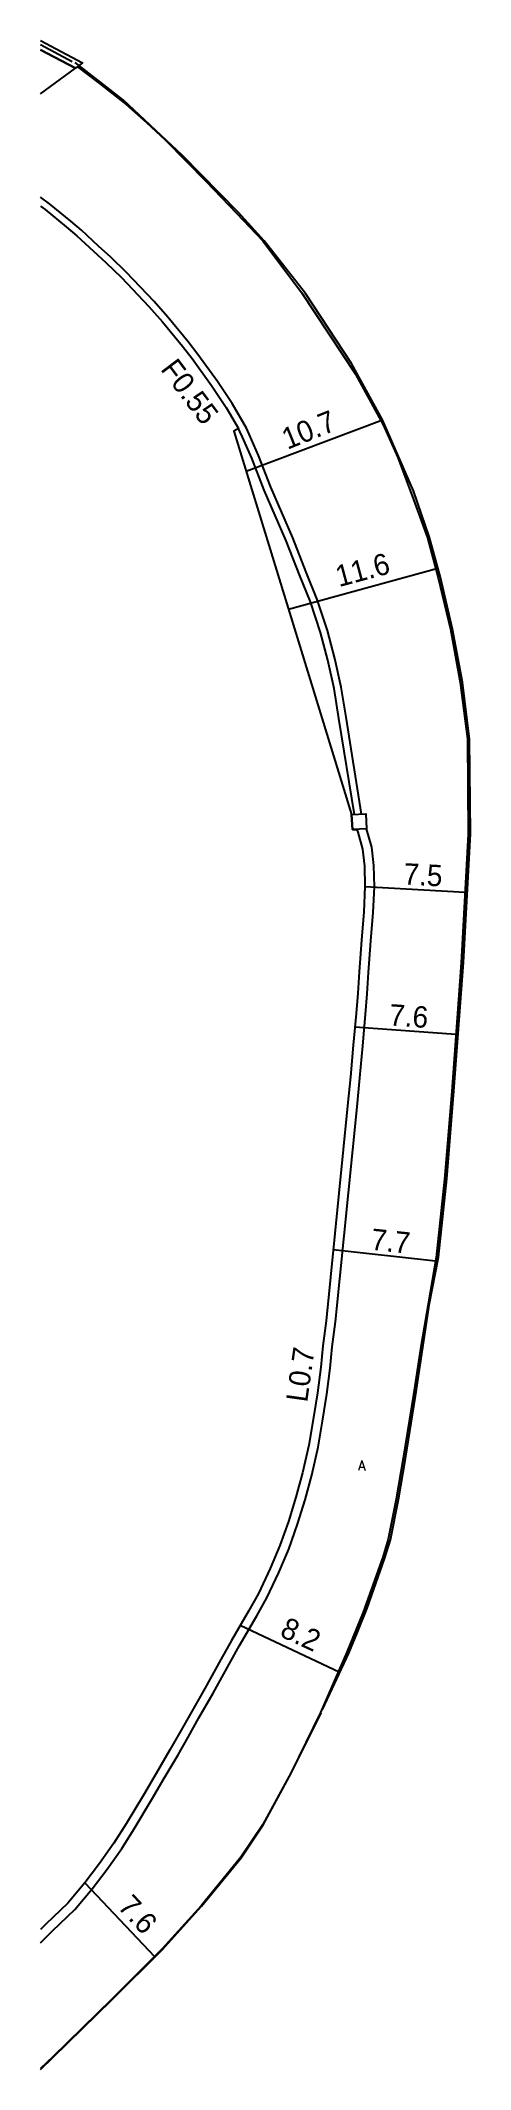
# Model space of a CAD drawing. Header units: metres. Extents: x -16000 to -12000, y -87000 to -84000.
# Drawn here: x -13600 to -13567.8, y -86923.2 to -86771.6 of the extents above; entities that cross this region are included whole.
import ezdxf

# ---------------------------------------------------------------- set-up
doc = ezdxf.new("R2010")
doc.units = ezdxf.units.M
doc.header["$LTSCALE"] = 2.5
for name, color, linetype in [('側溝・桝', 7, 'Continuous'), ('幅員', 7, 'Continuous'), ('歩道・分離帯・安全施設', 7, 'Continuous'), ('舗装', 7, 'Continuous'), ('道路', 7, 'Continuous')]:
    doc.layers.add(name, color=color, linetype=linetype)
doc.styles.get("Standard").update_dxf_attribs({"font": ''})
doc.styles.add('YOKO_DECO', font='txt.shx', dxfattribs={"bigfont": 'extfont.shx'})
doc.styles.get('Standard').set_extended_font_data('@MS PGothic')

msp = doc.modelspace()

# ---------------------------------------------------------------- texts
at = {"layer": '側溝・桝'}
for s, rotation, p in [('F0.55', 307, (-13591.07, -86796.13)), ('L0.7', 82, (-13580.04, -86873.38))]:
    msp.add_text(s, height=1.6, rotation=rotation, dxfattribs=at).set_placement(p)
at = {"layer": '幅員'}
for s, rotation, p in [('10.7', 22, (-13581.52, -86802.15)), ('11.6', 15, (-13577.66, -86812.41)), ('7.5', 357, (-13572.86, -86834.63)), ('7.6', 356, (-13573.94, -86845.16)), ('7.7', 354, (-13575.32, -86861.93)), ('8.2', 335, (-13582.17, -86890.78)), ('7.6', 313, (-13594.29, -86911.08))]:
    msp.add_text(s, height=1.6, rotation=rotation, dxfattribs=at).set_placement(p)
at = {"layer": '舗装', "style": 'YOKO_DECO'}
msp.add_text('A', height=0.75, dxfattribs=at).set_placement((-13576.24, -86878.43, 337.79))

# ---------------------------------------------------------------- linework, layer by layer
at = {"layer": '側溝・桝'}
for points in [[(-13575.98, -86829.37), (-13577.13, -86822.13), (-13577.5, -86819.88), (-13577.98, -86817.74), (-13578.52, -86815.66), (-13579.29, -86813.32), (-13580.12, -86811.29), (-13581.12, -86808.73), (-13582.77, -86804.94), (-13583.68, -86802.57), (-13584.39, -86800.98), (-13584.59, -86800.53), (-13585.65, -86798.69), (-13586.75, -86797.03), (-13588.23, -86795.01), (-13588.94, -86794.08), (-13590.47, -86792.23), (-13591.49, -86791.07), (-13593.56, -86788.9), (-13594.74, -86787.75), (-13595.66, -86786.92), (-13596.92, -86785.74), (-13597.74, -86785.06), (-13599.33, -86783.75), (-13600, -86783.26)], [(-13576.5, -86829.4), (-13577.66, -86822.22), (-13578.02, -86819.98), (-13578.5, -86817.86), (-13579.03, -86815.81), (-13579.79, -86813.5), (-13580.61, -86811.48), (-13581.62, -86808.94), (-13583.26, -86805.15), (-13584.17, -86802.78), (-13584.88, -86801.2), (-13585.07, -86800.77), (-13585.19, -86800.56)], [(-13600, -86913.72), (-13599.1, -86912.84), (-13597.43, -86911.24), (-13596.14, -86909.69), (-13595.01, -86908.22), (-13593.91, -86906.68), (-13592.99, -86905.2), (-13591.69, -86903.05), (-13590.74, -86901.43), (-13589.7, -86899.67), (-13588.95, -86898.35), (-13588.14, -86896.92), (-13587.07, -86895.07), (-13585.88, -86892.9), (-13585.1, -86891.5), (-13583.81, -86889.29), (-13583.06, -86887.94), (-13582.15, -86886.04), (-13581.42, -86884.3), (-13580.77, -86882.45), (-13580.2, -86880.63), (-13579.7, -86878.78), (-13579.22, -86876.68), (-13578.86, -86874.58), (-13578.57, -86872.73), (-13578.31, -86870.78), (-13578.16, -86869.18), (-13577.93, -86867.32), (-13576.3, -86851.25), (-13576.1, -86849.07), (-13575.88, -86846.7), (-13575.67, -86844.34), (-13575.55, -86842.81), (-13575.44, -86841.2), (-13575.28, -86838.85), (-13575.1, -86836.72), (-13575.01, -86834.8), (-13575.05, -86833.21), (-13575.21, -86831.85), (-13575.59, -86830.47)]]:
    msp.add_lwpolyline(points, dxfattribs=at)
msp.add_lwpolyline([(-13576.71, -86829.41), (-13575.65, -86829.36), (-13575.59, -86830.47), (-13576.65, -86830.53)], close=True, dxfattribs=at)
at = {"layer": '幅員'}
for points in [[(-13584.6, -86803.75), (-13574.41, -86799.91)], [(-13581.43, -86814.06), (-13570.25, -86810.99)], [(-13575.72, -86834.79), (-13568.22, -86835.21)], [(-13576.46, -86845.27), (-13568.91, -86845.83)], [(-13578.09, -86861.91), (-13570.43, -86862.77)], [(-13585.05, -86890), (-13577.59, -86893.5)], [(-13596.69, -86909.25), (-13591.47, -86914.76)]]:
    msp.add_lwpolyline(points, dxfattribs=at)
at = {"layer": '歩道・分離帯・安全施設'}
for points in [[(-13597.62, -86773.14), (-13600, -86771.87)], [(-13578.9, -86896.28), (-13576.93, -86892.08), (-13576.27, -86890.52), (-13575.56, -86888.73), (-13574.22, -86884.96), (-13573.81, -86883.6), (-13573.2, -86880.59), (-13572.69, -86877.54), (-13571.93, -86872.88), (-13570.88, -86865.92), (-13570.22, -86862.48), (-13569.59, -86856.64), (-13569.05, -86850.07), (-13568.35, -86840.47), (-13567.82, -86830.85), (-13567.89, -86823.76), (-13568.41, -86819.51), (-13569.15, -86815.54), (-13570.06, -86811.68), (-13570.88, -86808.7), (-13572.09, -86805.21), (-13574.41, -86799.91), (-13576.71, -86795.7), (-13580.16, -86790.46), (-13583.26, -86786.53), (-13585.19, -86784.41), (-13589.36, -86780.14), (-13593.78, -86776.02), (-13597.41, -86773.19)], [(-13600, -86923.19), (-13599.05, -86922.28), (-13594.65, -86917.98), (-13590.87, -86914.23), (-13587.95, -86911), (-13584.98, -86907.37), (-13583.33, -86904.91), (-13581.23, -86901.04), (-13579, -86896.55)]]:
    msp.add_lwpolyline(points, dxfattribs=at)
at = {"layer": '舗装'}
msp.add_lwpolyline([(-13600, -86775.53), (-13597.38, -86773.63)], dxfattribs=at)
at = {"layer": '道路'}
for points in [[(-13600, -86771.56), (-13596.86, -86773.23), (-13597.38, -86773.63), (-13600, -86772.24)], [(-13600, -86772.24), (-13597.38, -86773.63), (-13597.24, -86773.52), (-13595.59, -86774.77), (-13593.62, -86776.32), (-13592.07, -86777.68), (-13590.68, -86778.98), (-13589.1, -86780.56), (-13587.62, -86782.06), (-13585.32, -86784.45), (-13583.35, -86786.52), (-13580.46, -86790.39), (-13576.42, -86796.49), (-13574.35, -86800.27), (-13573.25, -86802.73), (-13572.07, -86805.85), (-13571.04, -86808.72), (-13570.23, -86811.7), (-13569.32, -86815.56), (-13568.58, -86819.53), (-13568.05, -86823.78), (-13567.98, -86830.87), (-13568.52, -86840.49), (-13569.22, -86850.09), (-13569.76, -86856.66), (-13570.39, -86862.5), (-13571.56, -86869.33), (-13572.08, -86872.76), (-13572.86, -86877.51), (-13573.37, -86880.56), (-13573.97, -86883.56), (-13574.38, -86884.9), (-13575.86, -86889.02), (-13577.08, -86892.01), (-13579.03, -86896.51), (-13581.25, -86901), (-13583.37, -86904.89), (-13585.01, -86907.32), (-13587.98, -86910.96), (-13590.89, -86914.19), (-13594.67, -86917.93), (-13599.08, -86922.24), (-13600, -86923.13)], [(-13597.38, -86773.63), (-13600, -86772.24)], [(-13600, -86775.53), (-13597.38, -86773.63)], [(-13600, -86783.93), (-13599.66, -86784.18), (-13598.08, -86785.47), (-13597.28, -86786.14), (-13596.03, -86787.31), (-13595.11, -86788.15), (-13593.94, -86789.27), (-13591.89, -86791.43), (-13590.87, -86792.58), (-13589.36, -86794.41), (-13588.66, -86795.33), (-13587.19, -86797.33), (-13586.1, -86798.97), (-13585.19, -86800.56), (-13585.52, -86800.74), (-13576.71, -86829.41), (-13576.65, -86830.53), (-13576.32, -86830.51), (-13576.26, -86830.71), (-13575.91, -86831.98), (-13575.76, -86833.26), (-13575.72, -86834.79), (-13575.81, -86836.68), (-13575.98, -86838.79), (-13576.15, -86841.16), (-13576.26, -86842.76), (-13576.37, -86844.28), (-13576.59, -86846.64), (-13576.8, -86849), (-13577.01, -86851.18), (-13578.63, -86867.24), (-13578.86, -86869.1), (-13579.02, -86870.7), (-13579.27, -86872.63), (-13579.56, -86874.47), (-13579.92, -86876.54), (-13580.38, -86878.61), (-13580.88, -86880.43), (-13581.44, -86882.23), (-13582.08, -86884.04), (-13582.8, -86885.75), (-13583.69, -86887.61), (-13584.43, -86888.93), (-13585.71, -86891.14), (-13586.5, -86892.56), (-13587.69, -86894.72), (-13588.76, -86896.57), (-13589.57, -86898), (-13590.31, -86899.31), (-13591.35, -86901.07), (-13592.3, -86902.69), (-13593.59, -86904.83), (-13594.5, -86906.28), (-13595.58, -86907.8), (-13596.69, -86909.25), (-13597.95, -86910.76), (-13599.59, -86912.33), (-13600, -86912.73)]]:
    msp.add_lwpolyline(points, dxfattribs=at)

msp.set_redraw_order([(e.dxf.handle, doc.entitydb.next_handle()) for e in msp.query("TEXT MTEXT ATTDEF DIMENSION ARC_DIMENSION")])  # texts and dimensions are drawn at this point

doc.saveas('drawing.dxf')
